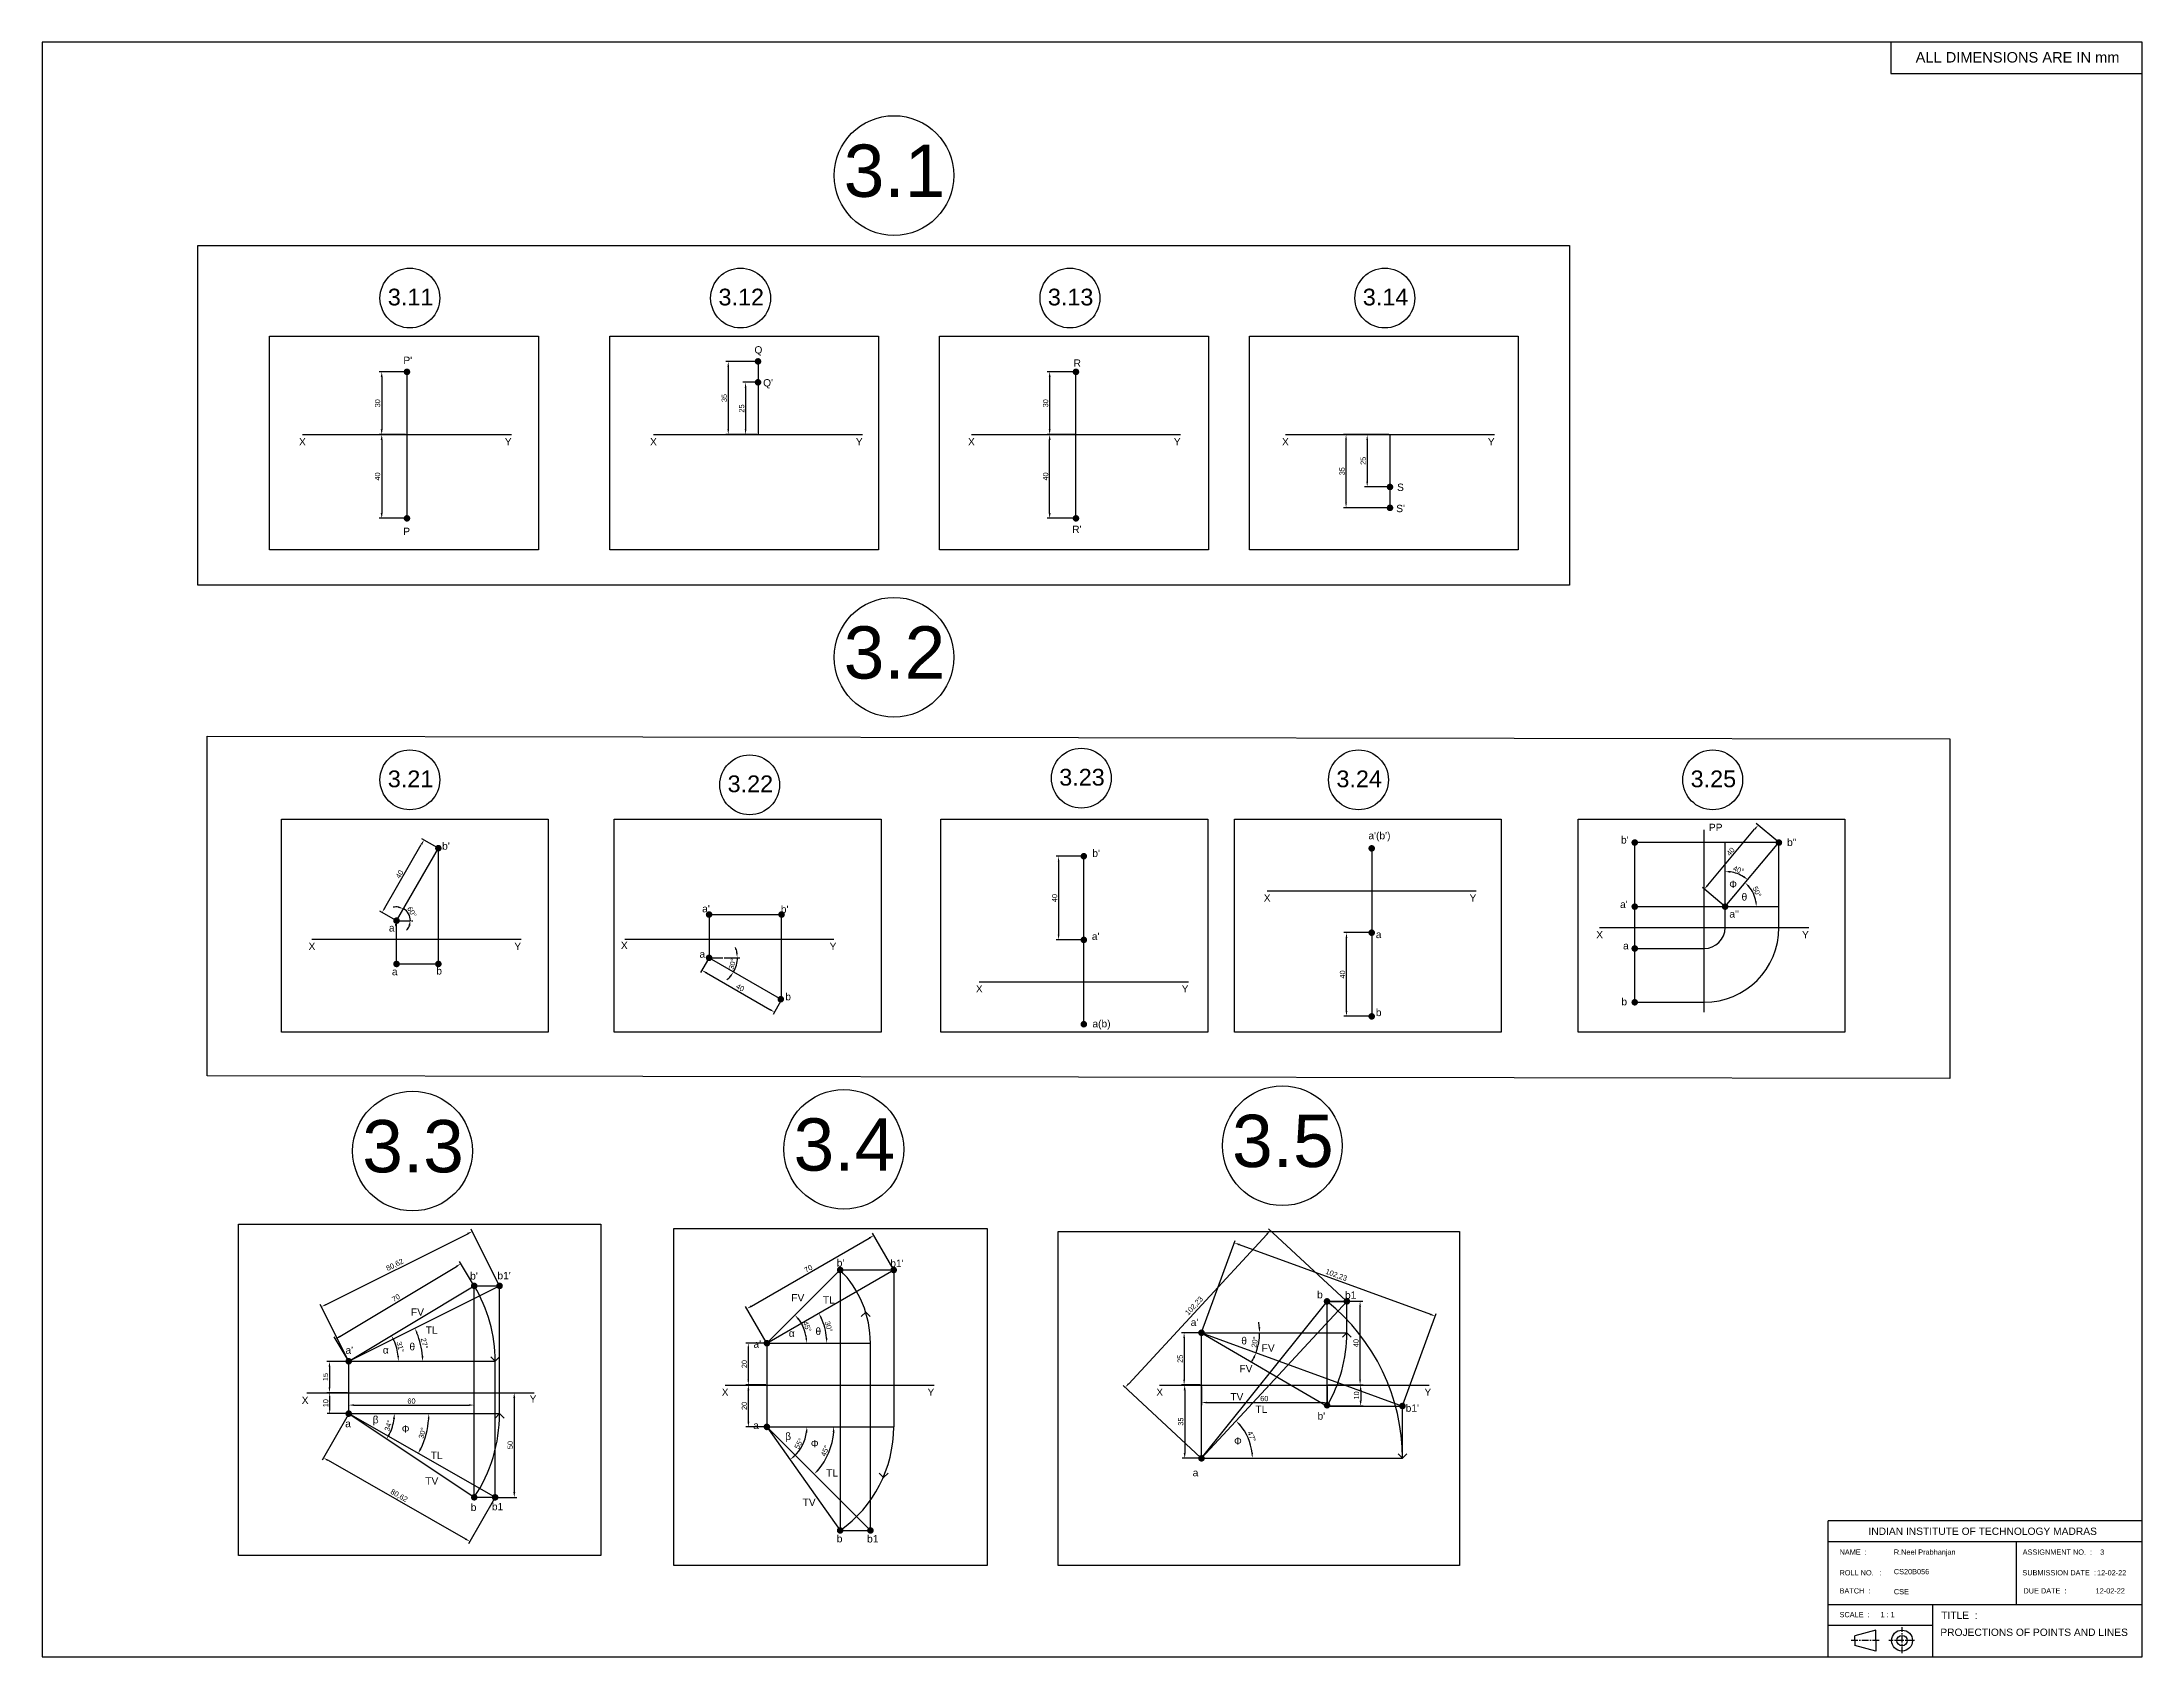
# Model space of a CAD drawing. Header units: millimetres. Extents: x 0 to 1004, y 0 to 772.
import ezdxf

# ---------------------------------------------------------------- set-up
doc = ezdxf.new("R2010")
doc.units = ezdxf.units.MM
doc.header["$PDMODE"] = 33
doc.header["$PDSIZE"] = 4
doc.linetypes.add('CENTER', pattern=[50.8, 31.75, -6.35, 6.35, -6.35])
doc.styles.get("Standard").update_dxf_attribs({"font": 'arial.ttf'})
doc.dimstyles.new('ISO-25', dxfattribs={"dimtxt": 2.5, "dimasz": 2.5, "dimexe": 1.25, "dimexo": 0.625, "dimtad": 1, "dimtxsty": 'Standard', "dimcen": 2.5, "dimclrd": 3, "dimclre": 3, "dimclrt": 3, "dimadec": 0, "dimazin": 0, "dimtfac": 1, "dimtmove": 0, "dimatfit": 3, "dimfxl": 1, "dimarcsym": 0})

msp = doc.modelspace()

# ---------------------------------------------------------------- texts
for s, height, p in [('ALL DIMENSIONS ARE IN mm', 5, (895.556, 762.038)), ('3.1', 25, (383.203, 697.841)), ('3.11', 8, (165.293, 645.953)), ('3.12', 8, (323.345, 645.953)), ('3.13', 8, (480.778, 645.953)), ('3.14', 8, (631.309, 645.953)), ('Q', 3.5, (340.518, 622.96)), ("P'", 3.5, (172.725, 617.96)), ('R', 3.5, (493.069, 616.654)), ("Q'", 3.5, (344.674, 607.222)), ('X', 3.5, (122.838, 579.064)), ('Y', 3.5, (221.201, 579.064)), ('X', 3.5, (290.63, 579.064)), ('Y', 3.5, (388.993, 579.064)), ('X', 3.5, (442.597, 579.064)), ('Y', 3.5, (540.961, 579.064)), ('X', 3.5, (592.695, 579.064)), ('Y', 3.5, (691.058, 579.064)), ('S', 3.5, (647.687, 557.313)), ("S'", 3.5, (647.286, 547.151)), ('P', 3.5, (172.659, 536.217)), ("R'", 3.5, (492.409, 537.165)), ('3.2', 25, (383.203, 467.599)), ('3.21', 8, (165.293, 415.685)), ('3.23', 8, (486.209, 416.473)), ('3.24', 8, (618.692, 415.685)), ('3.25', 8, (787.99, 415.685)), ('3.22', 8, (327.702, 413.322)), ("a'(b')", 3.5, (633.973, 390.831)), ("b'", 3.5, (754.703, 388.781)), ('PP', 3.5, (796.721, 394.737)), ("b'", 3.5, (191.25, 385.826)), ("b'", 3.5, (502.014, 382.399)), ("b''", 3.5, (834.094, 387.601)), ('X', 3.5, (583.958, 361.026)), ('Y', 3.5, (682.321, 361.026)), ("a'", 3.5, (754.26, 357.967)), ('Ф', 3.5, (806.437, 367.537)), ('θ', 3.5, (812.319, 361.518)), ("a'", 3.5, (315.53, 355.906)), ("b'", 3.5, (353.13, 355.619)), ("a''", 3.5, (806.499, 353.397)), ('X', 3.5, (127.383, 337.893)), ("a'", 3.5, (165.805, 346.743)), ('Y', 3.5, (225.746, 337.893)), ('X', 3.5, (276.681, 338.339)), ('Y', 3.5, (376.446, 337.893)), ("a'", 3.5, (501.778, 342.694)), ('a', 3.5, (637.516, 343.574)), ('X', 3.5, (742.875, 343.474)), ('Y', 3.5, (841.239, 343.474)), ('a', 3.5, (314.259, 334.185)), ('a', 3.5, (755.705, 338.171)), ('a', 3.5, (167.26, 325.831)), ('b', 3.5, (188.458, 326.178)), ('b', 3.5, (355.263, 313.846)), ('X', 3.5, (446.36, 317.584)), ('Y', 3.5, (544.723, 317.584)), ('b', 3.5, (754.88, 311.436)), ('a(b)', 3.5, (502.067, 300.917)), ('b', 3.5, (637.533, 306.299)), ('3.3', 25, (153.068, 231.613)), ('3.4', 25, (359.227, 232.437)), ('3.5', 25, (568.82, 234.161)), ("b'", 3.5, (204.636, 180.402)), ("b1'", 3.5, (217.673, 180.545)), ("b'", 3.5, (379.858, 186.617)), ("b1'", 3.5, (405.456, 186.397)), ('FV', 3.5, (358.11, 169.938)), ('TL', 3.5, (373.234, 168.937)), ('b', 3.5, (609.453, 171.462)), ('b1', 3.5, (622.791, 171.217)), ('FV', 3.5, (176.345, 163.119)), ("a'", 3.5, (549.032, 158.212)), ('TL', 3.5, (183.415, 154.468)), ("a'", 3.5, (340.05, 147.772)), ('α', 3.5, (356.941, 152.951)), ('θ', 3.5, (369.661, 153.891)), ('θ', 3.5, (573.22, 149.379)), ("a'", 3.5, (145.035, 144.892)), ('α', 3.5, (162.881, 144.995)), ('θ', 3.5, (175.6, 146.566)), ('FV', 3.5, (582.959, 145.942)), ('FV', 3.5, (572.339, 136.123)), ('X', 3.5, (124.121, 120.931)), ('Y', 3.5, (233.065, 121.6)), ('X', 3.5, (324.877, 124.82)), ('Y', 3.5, (423.24, 124.82)), ('X', 3.5, (532.608, 124.82)), ('TV', 3.5, (567.962, 122.63)), ("b1'", 3.5, (651.788, 117.206)), ('Y', 3.5, (660.767, 124.82)), ('a', 3.5, (144.909, 109.824)), ('β', 3.5, (158.069, 111.728)), ('Ф', 3.5, (171.931, 107.266)), ('a', 3.5, (339.919, 108.939)), ('TL', 3.5, (579.983, 116.665)), ("b'", 3.5, (609.662, 113.43)), ('β', 3.5, (355.231, 103.774)), ('Ф', 3.5, (367.48, 100.232)), ('Ф', 3.5, (569.759, 101.437)), ('TL', 3.5, (185.776, 94.636)), ('TV', 3.5, (183.176, 82.398)), ('TL', 3.5, (374.805, 86.238)), ('a', 3.5, (549.982, 86.363)), ('b', 3.5, (204.934, 69.791)), ('b1', 3.5, (215.026, 70.135)), ('TV', 3.5, (363.546, 72.218)), ('INDIAN INSTITUTE OF TECHNOLOGY MADRAS', 3.5, (872.985, 58.347)), ('b', 3.5, (379.871, 54.825)), ('b1', 3.5, (394.353, 54.732)), ('NAME  :', 2.5, (859.188, 48.883)), ('R.Neel Prabhanjan', 2.5, (885.135, 48.883)), ('ASSIGNMENT NO.  :', 2.5, (946.707, 48.883)), ('3', 2.5, (983.724, 48.879)), ('ROLL NO.   :', 2.5, (859.188, 39.007)), ('CS20B056', 2.5, (885.135, 39.556)), ('SUBMISSION DATE  :', 2.5, (946.576, 39.007)), ('12-02-22', 2.5, (982.232, 39.007)), ('BATCH  :', 2.5, (859.188, 30.366)), ('CSE', 2.5, (885.135, 29.97)), ('DUE DATE  :', 2.5, (947.095, 30.366)), ('12-02-22', 2.5, (981.583, 30.366)), ('SCALE  :', 2.5, (859.188, 19.001)), ('1 : 1', 2.5, (878.736, 19.001)), ('TITLE  :', 3.5, (907.766, 18.188)), ('PROJECTIONS OF POINTS AND LINES', 3.5, (907.349, 10.072))]:
    msp.add_text(s, height=height).set_placement(p)

# ---------------------------------------------------------------- blocks, each defined once
blk = doc.blocks.new('*D1')
at = {"color": 3, "lineweight": -2, "transparency": 16777216}
for p, q in [((173.8, 584.2), (161.1, 584.2)), ((162.4, 581.7), (162.4, 546.7)), ((173.8, 544.2), (161.1, 544.2))]:
    blk.add_line(p, q, dxfattribs=at)
at = {"color": 3, "transparency": 16777216}
for points in [[(161.9, 581.7), (162.8, 581.7), (162.4, 584.2)], [(161.9, 546.7), (162.8, 546.7), (162.4, 544.2)]]:
    blk.add_solid(points, dxfattribs=at)
at = {"layer": 'Defpoints', "color": 0, "transparency": 16777216}
for p in [(174.4, 584.2), (162.4, 544.2), (174.4, 544.2)]:
    blk.add_point(p, dxfattribs=at)
at = {"color": 3, "transparency": 16777216, "insert": (160.4, 564.2), "char_height": 2.5, "attachment_point": 5, "rotation": 90}
blk.add_mtext('40', dxfattribs=at)
blk = doc.blocks.new('*D2')
at = {"color": 3, "lineweight": -2, "transparency": 16777216}
for p, q in [((173.8, 614.2), (161.1, 614.2)), ((162.4, 611.7), (162.4, 586.7)), ((173.8, 584.2), (161.1, 584.2))]:
    blk.add_line(p, q, dxfattribs=at)
at = {"color": 3, "transparency": 16777216}
for points in [[(161.9, 611.7), (162.8, 611.7), (162.4, 614.2)], [(161.9, 586.7), (162.8, 586.7), (162.4, 584.2)]]:
    blk.add_solid(points, dxfattribs=at)
at = {"layer": 'Defpoints', "color": 0, "transparency": 16777216}
for p in [(174.4, 614.2), (162.4, 584.2), (174.4, 584.2)]:
    blk.add_point(p, dxfattribs=at)
at = {"color": 3, "transparency": 16777216, "insert": (160.4, 599.2), "char_height": 2.5, "attachment_point": 5, "rotation": 90}
blk.add_mtext('30', dxfattribs=at)
blk = doc.blocks.new('*D3')
at = {"color": 3, "lineweight": -2, "transparency": 16777216}
for p, q in [((341.6, 609.2), (335, 609.2)), ((336.3, 606.7), (336.3, 586.7)), ((341.6, 584.2), (335, 584.2))]:
    blk.add_line(p, q, dxfattribs=at)
at = {"color": 3, "transparency": 16777216}
for points in [[(335.9, 606.7), (336.7, 606.7), (336.3, 609.2)], [(335.9, 586.7), (336.7, 586.7), (336.3, 584.2)]]:
    blk.add_solid(points, dxfattribs=at)
at = {"layer": 'Defpoints', "color": 0, "transparency": 16777216}
for p in [(342.2, 609.2), (336.3, 584.2), (342.2, 584.2)]:
    blk.add_point(p, dxfattribs=at)
at = {"color": 3, "transparency": 16777216, "insert": (334.4, 596.7), "char_height": 2.5, "attachment_point": 5, "rotation": 90}
blk.add_mtext('25', dxfattribs=at)
blk = doc.blocks.new('*D4')
at = {"color": 3, "lineweight": -2, "transparency": 16777216}
for p, q in [((341.6, 619.2), (326.8, 619.2)), ((328, 616.7), (328, 586.7)), ((341.6, 584.2), (326.8, 584.2))]:
    blk.add_line(p, q, dxfattribs=at)
at = {"color": 3, "transparency": 16777216}
for points in [[(327.6, 616.7), (328.4, 616.7), (328, 619.2)], [(327.6, 586.7), (328.4, 586.7), (328, 584.2)]]:
    blk.add_solid(points, dxfattribs=at)
at = {"layer": 'Defpoints', "color": 0, "transparency": 16777216}
for p in [(342.2, 619.2), (328, 584.2), (342.2, 584.2)]:
    blk.add_point(p, dxfattribs=at)
at = {"color": 3, "transparency": 16777216, "insert": (326.1, 601.7), "char_height": 2.5, "attachment_point": 5, "rotation": 90}
blk.add_mtext('35', dxfattribs=at)
blk = doc.blocks.new('*D5')
at = {"color": 3, "lineweight": -2, "transparency": 16777216}
for p, q in [((493.6, 614.2), (480.4, 614.2)), ((481.6, 611.7), (481.6, 586.7)), ((493.6, 584.2), (480.4, 584.2))]:
    blk.add_line(p, q, dxfattribs=at)
at = {"color": 3, "transparency": 16777216}
for points in [[(481.2, 611.7), (482.1, 611.7), (481.6, 614.2)], [(481.2, 586.7), (482.1, 586.7), (481.6, 584.2)]]:
    blk.add_solid(points, dxfattribs=at)
at = {"layer": 'Defpoints', "color": 0, "transparency": 16777216}
for p in [(494.2, 614.2), (481.6, 584.2), (494.2, 584.2)]:
    blk.add_point(p, dxfattribs=at)
at = {"color": 3, "transparency": 16777216, "insert": (479.7, 599.2), "char_height": 2.5, "attachment_point": 5, "rotation": 90}
blk.add_mtext('30', dxfattribs=at)
blk = doc.blocks.new('*D6')
at = {"color": 3, "lineweight": -2, "transparency": 16777216}
for p, q in [((493.6, 584.2), (480.4, 584.2)), ((481.6, 546.7), (481.6, 581.7)), ((493.6, 544.2), (480.4, 544.2))]:
    blk.add_line(p, q, dxfattribs=at)
at = {"color": 3, "transparency": 16777216}
for points in [[(481.2, 581.7), (482.1, 581.7), (481.6, 584.2)], [(481.2, 546.7), (482.1, 546.7), (481.6, 544.2)]]:
    blk.add_solid(points, dxfattribs=at)
at = {"layer": 'Defpoints', "color": 0, "transparency": 16777216}
for p in [(481.6, 584.2), (494.2, 584.2), (494.2, 544.2)]:
    blk.add_point(p, dxfattribs=at)
at = {"color": 3, "transparency": 16777216, "insert": (479.7, 564.2), "char_height": 2.5, "attachment_point": 5, "rotation": 90}
blk.add_mtext('40', dxfattribs=at)
blk = doc.blocks.new('*D7')
at = {"color": 3, "lineweight": -2, "transparency": 16777216}
for p, q in [((643.7, 584.2), (632.1, 584.2)), ((633.4, 581.7), (633.4, 561.7)), ((643.7, 559.2), (632.1, 559.2))]:
    blk.add_line(p, q, dxfattribs=at)
at = {"color": 3, "transparency": 16777216}
for points in [[(633, 581.7), (633.8, 581.7), (633.4, 584.2)], [(633, 561.7), (633.8, 561.7), (633.4, 559.2)]]:
    blk.add_solid(points, dxfattribs=at)
at = {"layer": 'Defpoints', "color": 0, "transparency": 16777216}
for p in [(644.3, 584.2), (633.4, 559.2), (644.3, 559.2)]:
    blk.add_point(p, dxfattribs=at)
at = {"color": 3, "transparency": 16777216, "insert": (631.5, 571.7), "char_height": 2.5, "attachment_point": 5, "rotation": 90}
blk.add_mtext('25', dxfattribs=at)
blk = doc.blocks.new('*D8')
at = {"color": 3, "lineweight": -2, "transparency": 16777216}
for p, q in [((643.7, 584.2), (622.1, 584.2)), ((623.3, 551.7), (623.3, 581.7)), ((643.7, 549.2), (622.1, 549.2))]:
    blk.add_line(p, q, dxfattribs=at)
at = {"color": 3, "transparency": 16777216}
for points in [[(622.9, 581.7), (623.7, 581.7), (623.3, 584.2)], [(622.9, 551.7), (623.7, 551.7), (623.3, 549.2)]]:
    blk.add_solid(points, dxfattribs=at)
at = {"layer": 'Defpoints', "color": 0, "transparency": 16777216}
for p in [(623.3, 584.2), (644.3, 584.2), (644.3, 549.2)]:
    blk.add_point(p, dxfattribs=at)
at = {"color": 3, "transparency": 16777216, "insert": (621.4, 566.7), "char_height": 2.5, "attachment_point": 5, "rotation": 90}
blk.add_mtext('35', dxfattribs=at)
blk = doc.blocks.new('*D9')
at = {"color": 3, "lineweight": -2, "transparency": 16777216}
for p, q in [((163.8, 358), (181.3, 388.3)), ((188.9, 386.9), (181.5, 391.1)), ((168.9, 352.2), (161.5, 356.5))]:
    blk.add_line(p, q, dxfattribs=at)
at = {"color": 3, "transparency": 16777216}
for points in [[(181, 388.6), (181.7, 388.1), (182.6, 390.5)], [(163.5, 358.2), (164.2, 357.8), (162.6, 355.9)]]:
    blk.add_solid(points, dxfattribs=at)
at = {"layer": 'Defpoints', "color": 0, "transparency": 16777216}
for p in [(182.6, 390.5), (189.5, 386.5), (169.5, 351.9)]:
    blk.add_point(p, dxfattribs=at)
at = {"color": 3, "transparency": 16777216, "insert": (170.9, 374.1), "char_height": 2.5, "attachment_point": 5, "rotation": 60}
blk.add_mtext('40', dxfattribs=at)
blk = doc.blocks.new('*D10')
at = {"color": 3, "lineweight": -2, "transparency": 16777216}
blk.add_line((176.6, 351.9), (177.3, 351.9), dxfattribs=at)
for start, end in [(81.9185, 103.8369), (0, 60), (316.1631, 338.0815)]:
    blk.add_arc((169.5, 351.9), 6.58, start, end, dxfattribs=at)
at = {"color": 3, "transparency": 16777216}
for points in [[(170.5, 358.8), (170.2, 358), (172.7, 357.6)], [(175.1, 349.5), (176, 349.4), (176, 351.9)]]:
    blk.add_solid(points, dxfattribs=at)
at = {"layer": 'Defpoints', "color": 0, "transparency": 16777216}
for p in [(189.5, 386.5), (169.5, 351.9), (169.5, 351.9), (175.6, 354.2), (176, 351.9)]:
    blk.add_point(p, dxfattribs=at)
at = {"color": 3, "transparency": 16777216, "insert": (176.8, 356.1), "char_height": 2.5, "attachment_point": 5, "rotation": 300}
blk.add_mtext('60°', dxfattribs=at)
blk = doc.blocks.new('*D11')
at = {"color": 3, "lineweight": -2, "transparency": 16777216}
blk.add_line((326, 334.2), (333.6, 334.2), dxfattribs=at)
for start, end in [(330, 0), (10.6372, 21.2743), (308.7257, 319.3628)]:
    blk.add_arc((318.9, 334.2), 13.5, start, end, dxfattribs=at)
at = {"color": 3, "transparency": 16777216}
for points in [[(332.5, 336.7), (331.7, 336.6), (332.3, 334.2)], [(328.7, 325.6), (329.4, 325.1), (330.5, 327.4)]]:
    blk.add_solid(points, dxfattribs=at)
at = {"layer": 'Defpoints', "color": 0, "transparency": 16777216}
for p in [(318.9, 334.2), (318.9, 334.2), (325.4, 334.2), (331.5, 329.5), (353.5, 314.2)]:
    blk.add_point(p, dxfattribs=at)
at = {"color": 3, "transparency": 16777216, "insert": (330, 331.2), "char_height": 2.5, "attachment_point": 5, "rotation": 75}
blk.add_mtext('30°', dxfattribs=at)
blk = doc.blocks.new('*D12')
at = {"color": 3, "lineweight": -2, "transparency": 16777216}
for p, q in [((318.5, 333.6), (314.8, 327.1)), ((317.6, 327), (347.9, 309.5)), ((353.2, 313.6), (349.4, 307.1))]:
    blk.add_line(p, q, dxfattribs=at)
at = {"color": 3, "transparency": 16777216}
for points in [[(317.8, 327.3), (317.4, 326.6), (315.4, 328.2)], [(348.1, 309.8), (347.7, 309.1), (350.1, 308.2)]]:
    blk.add_solid(points, dxfattribs=at)
at = {"layer": 'Defpoints', "color": 0, "transparency": 16777216}
for p in [(318.9, 334.2), (353.5, 314.2), (350.1, 308.2)]:
    blk.add_point(p, dxfattribs=at)
at = {"color": 3, "transparency": 16777216, "insert": (333.7, 319.9), "char_height": 2.5, "attachment_point": 5, "rotation": 330}
blk.add_mtext('40', dxfattribs=at)
blk = doc.blocks.new('*D13')
at = {"color": 3, "lineweight": -2, "transparency": 16777216}
for p, q in [((497.3, 382.7), (484.7, 382.7)), ((485.9, 380.2), (485.9, 345.2)), ((497.3, 342.7), (484.7, 342.7))]:
    blk.add_line(p, q, dxfattribs=at)
at = {"color": 3, "transparency": 16777216}
for points in [[(485.5, 380.2), (486.3, 380.2), (485.9, 382.7)], [(485.5, 345.2), (486.3, 345.2), (485.9, 342.7)]]:
    blk.add_solid(points, dxfattribs=at)
at = {"layer": 'Defpoints', "color": 0, "transparency": 16777216}
for p in [(498, 382.7), (485.9, 342.7), (498, 342.7)]:
    blk.add_point(p, dxfattribs=at)
at = {"color": 3, "transparency": 16777216, "insert": (484, 362.7), "char_height": 2.5, "attachment_point": 5, "rotation": 90}
blk.add_mtext('40', dxfattribs=at)
blk = doc.blocks.new('*D14')
at = {"color": 3, "lineweight": -2, "transparency": 16777216}
for p, q in [((634.9, 346.2), (622.3, 346.2)), ((623.5, 308.7), (623.5, 343.7)), ((634.9, 306.2), (622.3, 306.2))]:
    blk.add_line(p, q, dxfattribs=at)
at = {"color": 3, "transparency": 16777216}
for points in [[(623.1, 343.7), (623.9, 343.7), (623.5, 346.2)], [(623.1, 308.7), (623.9, 308.7), (623.5, 306.2)]]:
    blk.add_solid(points, dxfattribs=at)
at = {"layer": 'Defpoints', "color": 0, "transparency": 16777216}
for p in [(623.5, 346.2), (635.6, 346.2), (635.6, 306.2)]:
    blk.add_point(p, dxfattribs=at)
at = {"color": 3, "transparency": 16777216, "insert": (621.6, 326.2), "char_height": 2.5, "attachment_point": 5, "rotation": 90}
blk.add_mtext('40', dxfattribs=at)
blk = doc.blocks.new('*D15')
at = {"color": 3, "lineweight": -2, "transparency": 16777216}
blk.add_arc((346.5, 150), 28.6, 5.0045, 24.9955, dxfattribs=at)
at = {"color": 3, "transparency": 16777216}
for points in [[(372.1, 161.9), (372.8, 162.2), (371.3, 164.3)], [(375.4, 152.5), (374.6, 152.4), (375.1, 150)]]:
    blk.add_solid(points, dxfattribs=at)
at = {"layer": 'Defpoints', "color": 0, "transparency": 16777216}
for p in [(407.1, 185), (374.7, 154.9), (345.7, 150), (346.5, 150), (396, 150)]:
    blk.add_point(p, dxfattribs=at)
at = {"color": 3, "transparency": 16777216, "insert": (376, 157.9), "char_height": 2.5, "attachment_point": 5, "rotation": 285}
blk.add_mtext('30°', dxfattribs=at)
blk = doc.blocks.new('*D16')
at = {"color": 3, "lineweight": -2, "transparency": 16777216}
blk.add_arc((346.5, 150), 19, 7.5624, 37.4376, dxfattribs=at)
at = {"color": 3, "transparency": 16777216}
for points in [[(361.2, 161.2), (361.8, 161.8), (359.9, 163.4)], [(365.7, 152.5), (364.9, 152.4), (365.4, 150)]]:
    blk.add_solid(points, dxfattribs=at)
at = {"layer": 'Defpoints', "color": 0, "transparency": 16777216}
for p in [(381.5, 185), (364.8, 154.9), (345.7, 150), (346.5, 150), (396, 150)]:
    blk.add_point(p, dxfattribs=at)
at = {"color": 3, "transparency": 16777216, "insert": (365.7, 157.9), "char_height": 2.5, "attachment_point": 5, "rotation": 292.5}
blk.add_mtext('45°', dxfattribs=at)
blk = doc.blocks.new('*D17')
at = {"color": 3, "lineweight": -2, "transparency": 16777216}
blk.add_arc((346.5, 110), 32, 319.4827, 355.5173, dxfattribs=at)
at = {"color": 3, "transparency": 16777216}
for points in [[(377.9, 107.5), (378.8, 107.4), (378.4, 110)], [(371.1, 88.9), (370.5, 89.5), (369.1, 87.4)]]:
    blk.add_solid(points, dxfattribs=at)
at = {"layer": 'Defpoints', "color": 0, "transparency": 16777216}
for p in [(345.7, 110), (346.5, 110), (407.1, 110), (374.2, 94), (396, 60.5)]:
    blk.add_point(p, dxfattribs=at)
at = {"color": 3, "transparency": 16777216, "insert": (374.3, 98.5), "char_height": 2.5, "attachment_point": 5, "rotation": 67.5}
blk.add_mtext('45°', dxfattribs=at)
blk = doc.blocks.new('*D18')
at = {"color": 3, "lineweight": -2, "transparency": 16777216}
blk.add_arc((346.5, 110), 19.1, 312.7538, 352.5106, dxfattribs=at)
at = {"color": 3, "transparency": 16777216}
for points in [[(365, 107.5), (365.9, 107.4), (365.6, 110)], [(359.7, 95.6), (359.2, 96.2), (357.5, 94.3)]]:
    blk.add_solid(points, dxfattribs=at)
at = {"layer": 'Defpoints', "color": 0, "transparency": 16777216}
for p in [(345.7, 110), (346.5, 110), (407.1, 110), (361.9, 98.6), (381.5, 60.5)]:
    blk.add_point(p, dxfattribs=at)
at = {"color": 3, "transparency": 16777216, "insert": (361.8, 102), "char_height": 2.5, "attachment_point": 5, "rotation": 62.6322}
blk.add_mtext('55°', dxfattribs=at)
blk = doc.blocks.new('*D24')
at = {"color": 3, "lineweight": -2, "transparency": 16777216}
for p, q in [((345.9, 150), (336.4, 150)), ((337.6, 147.5), (337.6, 132.5)), ((345.9, 130), (336.4, 130))]:
    blk.add_line(p, q, dxfattribs=at)
at = {"color": 3, "transparency": 16777216}
for points in [[(337.2, 147.5), (338, 147.5), (337.6, 150)], [(337.2, 132.5), (338, 132.5), (337.6, 130)]]:
    blk.add_solid(points, dxfattribs=at)
at = {"layer": 'Defpoints', "color": 0, "transparency": 16777216}
for p in [(346.5, 150), (337.6, 130), (346.5, 130)]:
    blk.add_point(p, dxfattribs=at)
at = {"color": 3, "transparency": 16777216, "insert": (335.7, 140), "char_height": 2.5, "attachment_point": 5, "rotation": 90}
blk.add_mtext('20', dxfattribs=at)
blk = doc.blocks.new('*D25')
at = {"color": 3, "lineweight": -2, "transparency": 16777216}
for p, q in [((345.9, 130), (336.4, 130)), ((337.6, 127.5), (337.6, 112.5)), ((345.9, 110), (336.4, 110))]:
    blk.add_line(p, q, dxfattribs=at)
at = {"color": 3, "transparency": 16777216}
for points in [[(337.2, 127.5), (338.1, 127.5), (337.6, 130)], [(337.2, 112.5), (338.1, 112.5), (337.6, 110)]]:
    blk.add_solid(points, dxfattribs=at)
at = {"layer": 'Defpoints', "color": 0, "transparency": 16777216}
for p in [(346.5, 130), (337.6, 110), (346.5, 110)]:
    blk.add_point(p, dxfattribs=at)
at = {"color": 3, "transparency": 16777216, "insert": (335.7, 120), "char_height": 2.5, "attachment_point": 5, "rotation": 90}
blk.add_mtext('20', dxfattribs=at)
blk = doc.blocks.new('*D31')
at = {"color": 3, "lineweight": -2, "transparency": 16777216}
blk.add_arc((146.6, 141.3), 35.3, 4.0547, 22.5103, dxfattribs=at)
at = {"color": 3, "transparency": 16777216}
for points in [[(178.9, 154.7), (179.6, 155), (178.2, 157.1)], [(182.3, 143.8), (181.4, 143.8), (181.9, 141.3)]]:
    blk.add_solid(points, dxfattribs=at)
at = {"layer": 'Defpoints', "color": 0, "transparency": 16777216}
for p in [(218.7, 177.4), (146.6, 141.3), (146.6, 141.3), (181.5, 146.8), (216.6, 141.3)]:
    blk.add_point(p, dxfattribs=at)
at = {"color": 3, "transparency": 16777216, "insert": (182.8, 149.9), "char_height": 2.5, "attachment_point": 5, "rotation": 283.2825}
blk.add_mtext('27°', dxfattribs=at)
blk = doc.blocks.new('*D32')
at = {"color": 3, "lineweight": -2, "transparency": 16777216}
blk.add_arc((146.6, 141.3), 23.8, 6.0321, 24.9706, dxfattribs=at)
at = {"color": 3, "transparency": 16777216}
for points in [[(167.8, 151.2), (168.5, 151.5), (167, 153.6)], [(170.6, 143.8), (169.8, 143.8), (170.4, 141.3)]]:
    blk.add_solid(points, dxfattribs=at)
at = {"layer": 'Defpoints', "color": 0, "transparency": 16777216}
for p in [(206.6, 177.4), (146.6, 141.3), (146.6, 141.3), (170, 145.6), (216.6, 141.3)]:
    blk.add_point(p, dxfattribs=at)
at = {"color": 3, "transparency": 16777216, "insert": (171.3, 148.2), "char_height": 2.5, "attachment_point": 5, "rotation": 285.5014}
blk.add_mtext('31°', dxfattribs=at)
blk = doc.blocks.new('*D33')
at = {"color": 3, "lineweight": -2, "transparency": 16777216}
blk.add_arc((146.6, 116.3), 21.8, 332.8856, 353.4244, dxfattribs=at)
at = {"color": 3, "transparency": 16777216}
for points in [[(167.8, 113.8), (168.7, 113.8), (168.4, 116.3)], [(166.4, 106.2), (165.6, 106.6), (164.7, 104.2)]]:
    blk.add_solid(points, dxfattribs=at)
at = {"layer": 'Defpoints', "color": 0, "transparency": 16777216}
for p in [(146.6, 116.3), (146.6, 116.3), (218.7, 116.3), (166.7, 108), (206.6, 76.3)]:
    blk.add_point(p, dxfattribs=at)
at = {"color": 3, "transparency": 16777216, "insert": (165.6, 110.6), "char_height": 2.5, "attachment_point": 5, "rotation": 73.155}
blk.add_mtext('34°', dxfattribs=at)
blk = doc.blocks.new('*D34')
at = {"color": 3, "lineweight": -2, "transparency": 16777216}
blk.add_arc((146.6, 116.3), 38.3, 333.9972, 356.2579, dxfattribs=at)
at = {"color": 3, "transparency": 16777216}
for points in [[(184.4, 113.8), (185.2, 113.8), (184.9, 116.3)], [(181.4, 99.3), (180.6, 99.7), (179.8, 97.3)]]:
    blk.add_solid(points, dxfattribs=at)
at = {"layer": 'Defpoints', "color": 0, "transparency": 16777216}
for p in [(146.6, 116.3), (146.6, 116.3), (218.7, 116.3), (182.6, 103.3), (216.6, 76.3)]:
    blk.add_point(p, dxfattribs=at)
at = {"color": 3, "transparency": 16777216, "insert": (181.8, 107), "char_height": 2.5, "attachment_point": 5, "rotation": 75.1276}
blk.add_mtext('30°', dxfattribs=at)
blk = doc.blocks.new('*D35')
at = {"color": 3, "lineweight": -2, "transparency": 16777216}
for p, q in [((146, 141.3), (136.2, 141.3)), ((137.4, 138.8), (137.4, 128.8)), ((146, 126.3), (136.2, 126.3))]:
    blk.add_line(p, q, dxfattribs=at)
at = {"color": 3, "transparency": 16777216}
for points in [[(137, 138.8), (137.8, 138.8), (137.4, 141.3)], [(137, 128.8), (137.8, 128.8), (137.4, 126.3)]]:
    blk.add_solid(points, dxfattribs=at)
at = {"layer": 'Defpoints', "color": 0, "transparency": 16777216}
for p in [(146.6, 141.3), (137.4, 126.3), (146.6, 126.3)]:
    blk.add_point(p, dxfattribs=at)
at = {"color": 3, "transparency": 16777216, "insert": (135.5, 133.8), "char_height": 2.5, "attachment_point": 5, "rotation": 90}
blk.add_mtext('15', dxfattribs=at)
blk = doc.blocks.new('*D36')
at = {"color": 3, "lineweight": -2, "transparency": 16777216}
for p, q in [((146, 126.3), (136.3, 126.3)), ((137.5, 118.8), (137.5, 123.8)), ((146, 116.3), (136.3, 116.3))]:
    blk.add_line(p, q, dxfattribs=at)
at = {"color": 3, "transparency": 16777216}
for points in [[(137.1, 123.8), (137.9, 123.8), (137.5, 126.3)], [(137.1, 118.8), (137.9, 118.8), (137.5, 116.3)]]:
    blk.add_solid(points, dxfattribs=at)
at = {"layer": 'Defpoints', "color": 0, "transparency": 16777216}
for p in [(137.5, 126.3), (146.6, 126.3), (146.6, 116.3)]:
    blk.add_point(p, dxfattribs=at)
at = {"color": 3, "transparency": 16777216, "insert": (135.6, 121.3), "char_height": 2.5, "attachment_point": 5, "rotation": 90}
blk.add_mtext('10', dxfattribs=at)
blk = doc.blocks.new('*D37')
at = {"color": 3, "lineweight": -2, "transparency": 16777216}
for p, q in [((142.4, 153.2), (198.1, 186.7)), ((206.3, 177.9), (199.6, 189)), ((146.3, 141.9), (139.6, 153))]:
    blk.add_line(p, q, dxfattribs=at)
at = {"color": 3, "transparency": 16777216}
for points in [[(197.9, 187), (198.3, 186.3), (200.2, 188)], [(142.2, 153.6), (142.6, 152.8), (140.2, 151.9)]]:
    blk.add_solid(points, dxfattribs=at)
at = {"layer": 'Defpoints', "color": 0, "transparency": 16777216}
for p in [(200.2, 188), (206.6, 177.4), (146.6, 141.3)]:
    blk.add_point(p, dxfattribs=at)
at = {"color": 3, "transparency": 16777216, "insert": (169.2, 171.6), "char_height": 2.5, "attachment_point": 5, "rotation": 31.0027}
blk.add_mtext('70', dxfattribs=at)
blk = doc.blocks.new('*D38')
at = {"color": 3, "lineweight": -2, "transparency": 16777216}
for p, q in [((146.6, 116.9), (146.6, 121.6)), ((206.6, 116.9), (206.6, 121.6)), ((149.1, 120.4), (204.1, 120.4))]:
    blk.add_line(p, q, dxfattribs=at)
at = {"color": 3, "transparency": 16777216}
for points in [[(149.1, 120.8), (149.1, 120), (146.6, 120.4)], [(204.1, 120.8), (204.1, 120), (206.6, 120.4)]]:
    blk.add_solid(points, dxfattribs=at)
at = {"layer": 'Defpoints', "color": 0, "transparency": 16777216}
for p in [(146.6, 116.3), (206.6, 120.4), (206.6, 116.3)]:
    blk.add_point(p, dxfattribs=at)
at = {"color": 3, "transparency": 16777216, "insert": (176.6, 122.3), "char_height": 2.5, "attachment_point": 5}
blk.add_mtext('60', dxfattribs=at)
blk = doc.blocks.new('*D39')
at = {"color": 3, "lineweight": -2, "transparency": 16777216}
for p, q in [((217.2, 126.3), (227, 126.3)), ((225.7, 123.8), (225.7, 78.8)), ((217.2, 76.3), (227, 76.3))]:
    blk.add_line(p, q, dxfattribs=at)
at = {"color": 3, "transparency": 16777216}
for points in [[(225.3, 123.8), (226.2, 123.8), (225.7, 126.3)], [(225.3, 78.8), (226.2, 78.8), (225.7, 76.3)]]:
    blk.add_solid(points, dxfattribs=at)
at = {"layer": 'Defpoints', "color": 0, "transparency": 16777216}
for p in [(216.6, 126.3), (216.6, 76.3), (225.7, 76.3)]:
    blk.add_point(p, dxfattribs=at)
at = {"color": 3, "transparency": 16777216, "insert": (223.8, 101.3), "char_height": 2.5, "attachment_point": 5, "rotation": 90}
blk.add_mtext('50', dxfattribs=at)
blk = doc.blocks.new('*D40')
at = {"color": 3, "lineweight": -2, "transparency": 16777216}
blk.add_arc((804.5, 358.6), 14.9, 9.6126, 40.3874, dxfattribs=at)
at = {"color": 3, "transparency": 16777216}
for points in [[(815.5, 368), (816.1, 368.6), (814.1, 370)], [(819.6, 361.1), (818.8, 361.1), (819.4, 358.6)]]:
    blk.add_solid(points, dxfattribs=at)
at = {"layer": 'Defpoints', "color": 0, "transparency": 16777216}
for p in [(830.2, 389.3), (818.8, 362.9), (761.3, 358.6), (804.5, 358.6), (830.2, 358.6)]:
    blk.add_point(p, dxfattribs=at)
at = {"color": 3, "transparency": 16777216, "insert": (819.7, 365.7), "char_height": 2.5, "attachment_point": 5, "rotation": 295}
blk.add_mtext('50°', dxfattribs=at)
blk = doc.blocks.new('*D41')
at = {"color": 3, "lineweight": -2, "transparency": 16777216}
blk.add_arc((804.5, 358.6), 16.8, 58.5164, 81.4836, dxfattribs=at)
at = {"color": 3, "transparency": 16777216}
for points in [[(806.9, 374.8), (807, 375.7), (804.5, 375.4)], [(813.5, 373.3), (813, 372.6), (815.3, 371.5)]]:
    blk.add_solid(points, dxfattribs=at)
at = {"layer": 'Defpoints', "color": 0, "transparency": 16777216}
for p in [(804.5, 389.3), (830.2, 389.3), (812, 373.7), (804.5, 358.6), (804.5, 348.6)]:
    blk.add_point(p, dxfattribs=at)
at = {"color": 3, "transparency": 16777216, "insert": (810.9, 376.2), "char_height": 2.5, "attachment_point": 5, "rotation": 340}
blk.add_mtext('40°', dxfattribs=at)
blk = doc.blocks.new('*D42')
at = {"color": 3, "lineweight": -2, "transparency": 16777216}
for p, q in [((796.2, 368.9), (818.6, 395.7)), ((829.7, 389.7), (819.3, 398.4)), ((804, 359), (793.6, 367.7))]:
    blk.add_line(p, q, dxfattribs=at)
at = {"color": 3, "transparency": 16777216}
for points in [[(818.3, 395.9), (819, 395.4), (820.3, 397.6)], [(795.8, 369.1), (796.5, 368.6), (794.5, 366.9)]]:
    blk.add_solid(points, dxfattribs=at)
at = {"layer": 'Defpoints', "color": 0, "transparency": 16777216}
for p in [(820.3, 397.6), (830.2, 389.3), (804.5, 358.6)]:
    blk.add_point(p, dxfattribs=at)
at = {"color": 3, "transparency": 16777216, "insert": (807.1, 384.9), "char_height": 2.5, "attachment_point": 5, "rotation": 50}
blk.add_mtext('40', dxfattribs=at)
blk = doc.blocks.new('*D43')
at = {"color": 3, "lineweight": -2, "transparency": 16777216}
for p, q in [((135.8, 168.5), (203.5, 202.3)), ((218.4, 177.9), (205.1, 204.5)), ((146.3, 141.9), (133, 168.5))]:
    blk.add_line(p, q, dxfattribs=at)
at = {"color": 3, "transparency": 16777216}
for points in [[(203.3, 202.7), (203.6, 201.9), (205.7, 203.4)], [(135.6, 168.8), (136, 168.1), (133.6, 167.4)]]:
    blk.add_solid(points, dxfattribs=at)
at = {"layer": 'Defpoints', "color": 0, "transparency": 16777216}
for p in [(205.7, 203.4), (218.7, 177.4), (146.6, 141.3)]:
    blk.add_point(p, dxfattribs=at)
at = {"color": 3, "transparency": 16777216, "insert": (168.7, 187.3), "char_height": 2.5, "attachment_point": 5, "rotation": 26.5651}
blk.add_mtext('80,62', dxfattribs=at)
blk = doc.blocks.new('*D44')
at = {"color": 3, "lineweight": -2, "transparency": 16777216}
for p, q in [((146.3, 115.8), (133.9, 94.1)), ((136.7, 94), (202.4, 56.4)), ((216.3, 75.8), (203.9, 54.1))]:
    blk.add_line(p, q, dxfattribs=at)
at = {"color": 3, "transparency": 16777216}
for points in [[(136.9, 94.3), (136.5, 93.6), (134.5, 95.2)], [(202.6, 56.8), (202.1, 56.1), (204.5, 55.2)]]:
    blk.add_solid(points, dxfattribs=at)
at = {"layer": 'Defpoints', "color": 0, "transparency": 16777216}
for p in [(146.6, 116.3), (216.6, 76.3), (204.5, 55.2)]:
    blk.add_point(p, dxfattribs=at)
at = {"color": 3, "transparency": 16777216, "insert": (170.6, 77), "char_height": 2.5, "attachment_point": 5, "rotation": 330.2551}
blk.add_mtext('80,62', dxfattribs=at)
blk = doc.blocks.new('*D45')
at = {"color": 3, "lineweight": -2, "transparency": 16777216}
for p, q in [((406.8, 185.5), (396.9, 202.5)), ((339.1, 167.7), (395.4, 200.2)), ((346.2, 150.5), (336.3, 167.5))]:
    blk.add_line(p, q, dxfattribs=at)
at = {"color": 3, "transparency": 16777216}
for points in [[(395.2, 200.6), (395.6, 199.8), (397.6, 201.5)], [(338.9, 168.1), (339.3, 167.3), (337, 166.5)]]:
    blk.add_solid(points, dxfattribs=at)
at = {"layer": 'Defpoints', "color": 0, "transparency": 16777216}
for p in [(397.6, 201.5), (407.1, 185), (346.5, 150)]:
    blk.add_point(p, dxfattribs=at)
at = {"color": 3, "transparency": 16777216, "insert": (366.3, 185.6), "char_height": 2.5, "attachment_point": 5, "rotation": 30}
blk.add_mtext('70', dxfattribs=at)
blk = doc.blocks.new('*D47')
at = {"color": 3, "lineweight": -2, "transparency": 16777216}
for p, q in [((519.4, 130.6), (585.4, 202)), ((623.2, 170.4), (586.2, 204.7)), ((553.8, 95.4), (516.8, 129.7))]:
    blk.add_line(p, q, dxfattribs=at)
at = {"color": 3, "transparency": 16777216}
for points in [[(585.1, 202.3), (585.7, 201.7), (587.1, 203.8)], [(519.1, 130.9), (519.7, 130.4), (517.7, 128.8)]]:
    blk.add_solid(points, dxfattribs=at)
at = {"layer": 'Defpoints', "color": 0, "transparency": 16777216}
for p in [(587.1, 203.8), (623.7, 170), (554.2, 95)]:
    blk.add_point(p, dxfattribs=at)
at = {"color": 3, "transparency": 16777216, "insert": (550.8, 167.7), "char_height": 2.5, "attachment_point": 5, "rotation": 47.1953}
blk.add_mtext('102,23', dxfattribs=at)
blk = doc.blocks.new('*D48')
at = {"color": 3, "lineweight": -2, "transparency": 16777216}
for p, q in [((554.4, 155.5), (570.3, 199.1)), ((572.2, 197.1), (663.6, 163.8)), ((650.5, 120.5), (666.3, 164.1))]:
    blk.add_line(p, q, dxfattribs=at)
at = {"color": 3, "transparency": 16777216}
for points in [[(572.4, 197.5), (572.1, 196.7), (569.9, 197.9)], [(663.7, 164.2), (663.4, 163.4), (665.9, 162.9)]]:
    blk.add_solid(points, dxfattribs=at)
at = {"layer": 'Defpoints', "color": 0, "transparency": 16777216}
for p in [(665.9, 162.9), (554.2, 155), (650.3, 120)]:
    blk.add_point(p, dxfattribs=at)
at = {"color": 3, "transparency": 16777216, "insert": (618.6, 182.4), "char_height": 2.5, "attachment_point": 5, "rotation": 339.978}
blk.add_mtext('102,23', dxfattribs=at)
blk = doc.blocks.new('*D49')
at = {"color": 3, "lineweight": -2, "transparency": 16777216}
for p, q in [((554.2, 129.3), (554.2, 120.3)), ((556.7, 121.6), (611.7, 121.6)), ((614.2, 129.3), (614.2, 120.3))]:
    blk.add_line(p, q, dxfattribs=at)
at = {"color": 3, "transparency": 16777216}
for points in [[(556.7, 122), (556.7, 121.2), (554.2, 121.6)], [(611.7, 122), (611.7, 121.2), (614.2, 121.6)]]:
    blk.add_solid(points, dxfattribs=at)
at = {"layer": 'Defpoints', "color": 0, "transparency": 16777216}
for p in [(554.2, 130), (614.2, 130), (614.2, 121.6)]:
    blk.add_point(p, dxfattribs=at)
at = {"color": 3, "transparency": 16777216, "insert": (584.2, 123.5), "char_height": 2.5, "attachment_point": 5}
blk.add_mtext('60', dxfattribs=at)
blk = doc.blocks.new('*D50')
at = {"color": 3, "lineweight": -2, "transparency": 16777216}
for p, q in [((614.8, 130), (631.5, 130)), ((630.3, 127.5), (630.3, 122.5)), ((614.8, 120), (631.5, 120))]:
    blk.add_line(p, q, dxfattribs=at)
at = {"color": 3, "transparency": 16777216}
for points in [[(629.8, 127.5), (630.7, 127.5), (630.3, 130)], [(629.8, 122.5), (630.7, 122.5), (630.3, 120)]]:
    blk.add_solid(points, dxfattribs=at)
at = {"layer": 'Defpoints', "color": 0, "transparency": 16777216}
for p in [(614.2, 130), (614.2, 120), (630.3, 120)]:
    blk.add_point(p, dxfattribs=at)
at = {"color": 3, "transparency": 16777216, "insert": (628.3, 125), "char_height": 2.5, "attachment_point": 5, "rotation": 90}
blk.add_mtext('10', dxfattribs=at)
blk = doc.blocks.new('*D51')
at = {"color": 3, "lineweight": -2, "transparency": 16777216}
for p, q in [((614.8, 170), (631.3, 170)), ((630, 132.5), (630, 167.5)), ((614.8, 130), (631.3, 130))]:
    blk.add_line(p, q, dxfattribs=at)
at = {"color": 3, "transparency": 16777216}
for points in [[(629.6, 167.5), (630.4, 167.5), (630, 170)], [(629.6, 132.5), (630.4, 132.5), (630, 130)]]:
    blk.add_solid(points, dxfattribs=at)
at = {"layer": 'Defpoints', "color": 0, "transparency": 16777216}
for p in [(614.2, 170), (630, 170), (614.2, 130)]:
    blk.add_point(p, dxfattribs=at)
at = {"color": 3, "transparency": 16777216, "insert": (628.1, 150), "char_height": 2.5, "attachment_point": 5, "rotation": 90}
blk.add_mtext('40', dxfattribs=at)
blk = doc.blocks.new('*D52')
at = {"color": 3, "lineweight": -2, "transparency": 16777216}
for p, q in [((553.6, 155), (544.7, 155)), ((545.9, 152.5), (545.9, 132.5)), ((553.6, 130), (544.7, 130))]:
    blk.add_line(p, q, dxfattribs=at)
at = {"color": 3, "transparency": 16777216}
for points in [[(545.5, 152.5), (546.3, 152.5), (545.9, 155)], [(545.5, 132.5), (546.3, 132.5), (545.9, 130)]]:
    blk.add_solid(points, dxfattribs=at)
at = {"layer": 'Defpoints', "color": 0, "transparency": 16777216}
for p in [(554.2, 155), (545.9, 130), (554.2, 130)]:
    blk.add_point(p, dxfattribs=at)
at = {"color": 3, "transparency": 16777216, "insert": (544, 142.5), "char_height": 2.5, "attachment_point": 5, "rotation": 90}
blk.add_mtext('25', dxfattribs=at)
blk = doc.blocks.new('*D53')
at = {"color": 3, "lineweight": -2, "transparency": 16777216}
for p, q in [((553.6, 130), (544.9, 130)), ((546.2, 127.5), (546.2, 97.5)), ((553.6, 95), (544.9, 95))]:
    blk.add_line(p, q, dxfattribs=at)
at = {"color": 3, "transparency": 16777216}
for points in [[(545.7, 127.5), (546.6, 127.5), (546.2, 130)], [(545.7, 97.5), (546.6, 97.5), (546.2, 95)]]:
    blk.add_solid(points, dxfattribs=at)
at = {"layer": 'Defpoints', "color": 0, "transparency": 16777216}
for p in [(554.2, 130), (546.2, 95), (554.2, 95)]:
    blk.add_point(p, dxfattribs=at)
at = {"color": 3, "transparency": 16777216, "insert": (544.3, 112.5), "char_height": 2.5, "attachment_point": 5, "rotation": 90}
blk.add_mtext('35', dxfattribs=at)
blk = doc.blocks.new('*D54')
at = {"color": 3, "lineweight": -2, "transparency": 16777216}
for start, end in [(339.978, 0), (5.1627, 10.3253), (329.6527, 334.8153)]:
    blk.add_arc((554.2, 155), 27.8, start, end, dxfattribs=at)
at = {"color": 3, "transparency": 16777216}
for points in [[(582.3, 157.5), (581.4, 157.4), (582, 155)], [(578.9, 143.3), (579.7, 143), (580.3, 145.5)]]:
    blk.add_solid(points, dxfattribs=at)
at = {"layer": 'Defpoints', "color": 0, "transparency": 16777216}
for p in [(554.2, 155), (554.2, 155), (623.7, 155), (581.2, 148.6), (650.3, 120)]:
    blk.add_point(p, dxfattribs=at)
at = {"color": 3, "transparency": 16777216, "insert": (579.7, 150.5), "char_height": 2.5, "attachment_point": 5, "rotation": 79.989}
blk.add_mtext('20°', dxfattribs=at)
blk = doc.blocks.new('*D55')
at = {"color": 3, "lineweight": -2, "transparency": 16777216}
blk.add_arc((554.2, 95), 24.3, 5.897, 41.2983, dxfattribs=at)
at = {"color": 3, "transparency": 16777216}
for points in [[(572.2, 110.7), (572.8, 111.3), (570.7, 112.8)], [(578.8, 97.5), (578, 97.4), (578.5, 95)]]:
    blk.add_solid(points, dxfattribs=at)
at = {"layer": 'Defpoints', "color": 0, "transparency": 16777216}
for p in [(623.7, 170), (577.6, 101.5), (554.2, 95), (554.2, 95), (650.3, 95)]:
    blk.add_point(p, dxfattribs=at)
at = {"color": 3, "transparency": 16777216, "insert": (578.2, 105.4), "char_height": 2.5, "attachment_point": 5, "rotation": 293.5976}
blk.add_mtext('47°', dxfattribs=at)

# ---------------------------------------------------------------- dimensions: what is measured, and where the dimension line sits
for base, p1, p2, angle, picture, middle in [((162.35, 584.201), (174.441, 614.201), (174.441, 584.201), 90, '*D2', (160.448, 599.201)), ((328.011, 584.201), (342.233, 619.201), (342.233, 584.201), 90, '*D4', (326.108, 601.701)), ((481.637, 584.201), (494.2, 614.201), (494.2, 584.201), 90, '*D5', (479.735, 599.201)), ((336.286, 584.201), (342.233, 609.201), (342.233, 584.201), 90, '*D3', (334.385, 596.701)), ((162.35, 544.201), (174.441, 584.201), (174.441, 544.201), 90, '*D1', (160.449, 564.201)), ((481.637, 584.201), (494.2, 544.201), (494.2, 584.201), 90, '*D6', (479.736, 564.201)), ((623.333, 584.201), (644.297, 549.201), (644.297, 584.201), 90, '*D8', (621.431, 566.701)), ((633.37, 559.201), (644.297, 584.201), (644.297, 559.201), 90, '*D7', (631.468, 571.701)), ((485.916, 342.722), (497.963, 382.722), (497.963, 342.722), 90, '*D13', (484.015, 362.722)), ((623.514, 346.164), (635.561, 306.164), (635.561, 346.164), 270, '*D14', (621.613, 326.164)), ((630.018, 169.958), (614.211, 129.958), (614.211, 169.958), 90, '*D51', (628.116, 149.958)), ((545.923, 129.958), (554.211, 154.958), (554.211, 129.958), 90, '*D52', (544.022, 142.458)), ((337.62, 129.958), (346.479, 149.958), (346.479, 129.958), 90, '*D24', (335.718, 139.958)), ((137.503, 126.32), (146.594, 116.32), (146.594, 126.32), 90, '*D36', (135.602, 121.32)), ((225.748, 76.32), (216.594, 126.32), (216.594, 76.32), 90, '*D39', (223.846, 101.32)), ((337.638, 109.958), (346.479, 129.958), (346.479, 109.958), 90, '*D25', (335.737, 119.958)), ((546.157, 94.958), (554.211, 129.958), (554.211, 94.958), 90, '*D53', (544.254, 112.458)), ((630.251, 119.958), (614.211, 129.958), (614.211, 119.958), 90, '*D50', (628.35, 124.958))]:
    dim = msp.add_linear_dim(base=base, p1=p1, p2=p2, angle=angle, dimstyle='ISO-25')
    dim.commit()
    dim.dimension.update_dxf_attribs({"geometry": picture, "text_midpoint": middle})
for base, p1, p2, angle, picture, middle, dimtype in [((820.257, 397.588), (804.478, 358.612), (830.189, 389.253), 50, '*D42', (808.58, 383.672), 161), ((137.427, 126.32), (146.594, 141.32), (146.594, 126.32), 90, '*D35', (137.427, 133.82), 160)]:
    dim = msp.add_linear_dim(base=base, p1=p1, p2=p2, angle=angle, dimstyle='ISO-25')
    dim.commit()
    dim.dimension.update_dxf_attribs({"geometry": picture, "text_midpoint": middle, "dimtype": dimtype})
for p1, p2, distance, picture, middle in [((169.452, 351.905), (189.452, 386.546), 7.936, '*D9', (170.932, 374.144)), ((318.853, 334.156), (353.494, 314.156), -6.858, '*D12', (333.695, 319.864)), ((146.594, 141.32), (218.705, 177.376), 29.111, '*D43', (168.679, 187.288)), ((346.479, 149.958), (407.101, 184.958), 19.055, '*D45', (366.312, 185.607)), ((554.211, 94.958), (623.673, 169.958), 49.807, '*D47', (550.839, 167.748)), ((554.211, 154.958), (650.258, 119.958), 45.746, '*D48', (618.625, 182.438)), ((146.594, 141.32), (206.594, 177.376), 12.365, '*D37', (169.246, 171.576)), ((146.594, 116.32), (216.594, 76.32), -24.329, '*D44', (170.579, 77.043))]:
    dim = msp.add_aligned_dim(p1=p1, p2=p2, distance=distance, dimstyle='ISO-25')
    dim.commit()
    dim.dimension.update_dxf_attribs({"geometry": picture, "text_midpoint": middle})
for base, line1, line2, picture, middle in [((175.63, 354.154), ((169.452, 351.905), (189.452, 386.546)), ((169.452, 351.905), (175.981, 351.905)), '*D10', (176.793, 356.143)), ((818.77, 362.89), ((761.288, 358.612), (830.189, 358.612)), ((804.478, 358.612), (830.189, 389.253)), '*D40', (819.722, 365.72)), ((812.033, 373.656), ((804.478, 358.612), (830.189, 389.253)), ((804.478, 348.612), (804.478, 389.253)), '*D41', (810.886, 376.218)), ((331.525, 329.544), ((318.853, 334.156), (353.494, 314.156)), ((318.853, 334.156), (325.382, 334.156)), '*D11', (330.041, 331.158)), ((374.676, 154.93), ((346.479, 149.958), (407.101, 184.958)), ((345.697, 149.958), (395.977, 149.958)), '*D15', (375.972, 157.861)), ((364.788, 154.864), ((346.479, 149.958), (381.479, 184.958)), ((345.697, 149.958), (395.977, 149.958)), '*D16', (365.743, 157.937)), ((181.507, 146.759), ((146.594, 141.32), (218.705, 177.376)), ((146.594, 141.32), (216.594, 141.32)), '*D31', (182.813, 149.87)), ((169.966, 145.582), ((146.594, 141.32), (206.594, 177.376)), ((146.594, 141.32), (216.594, 141.32)), '*D32', (171.32, 148.178)), ((577.601, 101.547), ((554.211, 94.958), (650.258, 94.958)), ((554.211, 94.958), (623.673, 169.958)), '*D55', (578.198, 105.437)), ((581.216, 148.55), ((554.211, 154.958), (623.673, 154.958)), ((554.211, 154.958), (650.258, 119.958)), '*D54', (579.67, 150.464)), ((166.736, 107.994), ((146.594, 116.32), (218.705, 116.32)), ((146.594, 116.32), (206.594, 76.32)), '*D33', (165.634, 110.556)), ((182.609, 103.333), ((146.594, 116.32), (218.705, 116.32)), ((146.594, 116.32), (216.594, 76.32)), '*D34', (181.758, 106.982)), ((374.159, 93.977), ((345.697, 109.958), (407.101, 109.958)), ((346.479, 109.958), (395.977, 60.461)), '*D17', (374.256, 98.452)), ((361.866, 98.576), ((345.697, 109.958), (407.101, 109.958)), ((346.479, 109.958), (381.479, 60.461)), '*D18', (361.792, 102.031))]:
    dim = msp.add_angular_dim_2l(base=base, line1=line1, line2=line2, dimstyle='ISO-25')
    dim.commit()
    dim.dimension.update_dxf_attribs({"geometry": picture, "text_midpoint": middle})
for base, p1, p2, picture, middle in [((206.594, 120.374), (146.594, 116.32), (206.594, 116.32), '*D38', (176.594, 122.276)), ((614.211, 121.569), (554.211, 129.958), (614.211, 129.958), '*D49', (584.211, 123.471))]:
    dim = msp.add_linear_dim(base=base, p1=p1, p2=p2, dimstyle='ISO-25')
    dim.commit()
    dim.dimension.update_dxf_attribs({"geometry": picture, "text_midpoint": middle})

# ---------------------------------------------------------------- linework, layer by layer
for p, q in [((883.739, 771.85), (883.739, 756.85)), ((883.739, 756.85), (1003.739, 756.85)), ((342.233, 619.201), (342.233, 584.201)), ((124.441, 584.201), (124.441, 584.201)), ((292.233, 584.201), (292.233, 584.201)), ((444.2, 584.201), (444.2, 584.201)), ((594.297, 584.201), (594.297, 584.201)), ((169.452, 351.905), (189.452, 386.546)), ((497.963, 342.722), (497.963, 382.722)), ((761.288, 358.612), (761.288, 389.253)), ((804.478, 358.612), (830.189, 389.253)), ((585.561, 366.164), (585.561, 366.164)), ((169.452, 351.905), (175.981, 351.905)), ((318.853, 354.839), (353.494, 354.839)), ((128.986, 343.031), (128.986, 343.031)), ((318.853, 343.031), (318.853, 343.031)), ((635.561, 346.164), (635.561, 306.164)), ((744.478, 348.612), (744.478, 348.612)), ((318.853, 334.156), (353.494, 314.156)), ((318.853, 334.156), (325.382, 334.156)), ((761.288, 312.9), (761.288, 338.612)), ((169.452, 331.222), (189.452, 331.222)), ((447.963, 322.722), (447.963, 322.722)), ((381.479, 184.958), (407.101, 184.958)), ((407.101, 184.958), (407.101, 109.958)), ((206.594, 177.376), (218.705, 177.376)), ((218.705, 116.32), (218.705, 177.376)), ((393.704, 164.784), (391.583, 162.663)), ((393.704, 164.784), (395.825, 162.663)), ((614.211, 169.958), (623.673, 169.958)), ((623.673, 154.958), (623.673, 169.958)), ((554.211, 154.958), (623.673, 154.958)), ((623.673, 154.958), (621.552, 152.837)), ((623.673, 154.958), (625.794, 152.837)), ((146.594, 141.32), (216.594, 141.32)), ((216.594, 141.32), (214.473, 143.442)), ((216.594, 141.32), (218.715, 143.442)), ((216.594, 76.32), (216.594, 141.32)), ((345.697, 149.958), (395.977, 149.958)), ((346.479, 149.958), (346.479, 109.958)), ((395.977, 60.461), (395.977, 149.958)), ((326.479, 129.958), (326.479, 129.958)), ((534.211, 129.958), (534.211, 129.958)), ((623.673, 129.646), (623.673, 129.958)), ((146.594, 116.32), (218.705, 116.32)), ((218.705, 116.32), (216.584, 114.199)), ((218.705, 116.32), (220.826, 114.199)), ((614.211, 119.958), (650.258, 119.958)), ((650.258, 94.958), (650.258, 119.958)), ((345.697, 109.958), (407.101, 109.958)), ((346.479, 109.958), (395.977, 60.461)), ((554.211, 94.958), (650.258, 94.958)), ((650.258, 94.958), (648.136, 97.079)), ((650.258, 94.958), (652.379, 97.079)), ((402.29, 85.718), (400.169, 87.839)), ((402.29, 85.718), (404.412, 87.839)), ((206.594, 76.32), (216.594, 76.32)), ((381.479, 60.461), (395.977, 60.461)), ((853.739, 0), (853.739, 65)), ((1003.739, 65), (853.739, 65)), ((1003.739, 55), (853.739, 55)), ((943.739, 25), (943.739, 55)), ((1003.739, 25), (853.739, 25)), ((903.739, 0), (903.739, 25)), ((903.739, 15), (853.739, 15)), ((876.556, 12.843), (866.556, 10.163)), ((866.556, 7.843), (866.556, 10.163)), ((876.556, 7.843), (876.556, 12.843)), ((866.556, 7.843), (866.556, 5.522)), ((876.556, 2.843), (866.556, 5.522)), ((876.556, 7.843), (876.556, 2.843))]:
    msp.add_line(p, q)
at = {"color": 3}
for p, q in [((174.441, 614.201), (174.441, 544.201)), ((494.2, 544.201), (494.2, 614.201)), ((644.297, 584.201), (644.297, 549.201))]:
    msp.add_line(p, q, dxfattribs=at)
at = {"color": 1}
for p, q in [((124.441, 584.201), (224.441, 584.201)), ((292.233, 584.201), (392.233, 584.201)), ((444.2, 584.201), (544.2, 584.201)), ((594.297, 584.201), (694.297, 584.201)), ((794.478, 308.165), (794.478, 395.288)), ((585.561, 366.164), (685.561, 366.164)), ((128.986, 343.031), (228.986, 343.031)), ((278.529, 343.031), (378.529, 343.031)), ((744.478, 348.612), (844.478, 348.612)), ((447.963, 322.722), (547.963, 322.722)), ((126.594, 126.32), (235.189, 126.32)), ((326.479, 129.958), (426.479, 129.958)), ((534.211, 129.958), (662.977, 129.958))]:
    msp.add_line(p, q, dxfattribs=at)
at = {"color": 4}
for p, q in [((189.452, 331.222), (189.452, 386.546)), ((635.561, 386.472), (635.561, 346.164)), ((830.189, 389.253), (761.288, 389.253)), ((804.478, 348.612), (804.478, 389.253)), ((830.189, 348.612), (830.189, 389.253)), ((169.452, 331.222), (169.452, 351.905)), ((318.853, 354.839), (318.853, 334.156)), ((353.494, 314.156), (353.494, 354.839)), ((761.288, 358.612), (830.189, 358.612)), ((761.288, 338.612), (761.288, 358.612)), ((497.963, 302.414), (497.963, 342.722)), ((761.288, 338.612), (794.478, 338.612)), ((761.288, 312.9), (794.478, 312.9)), ((381.479, 184.958), (381.479, 60.461)), ((206.594, 76.32), (206.594, 177.376)), ((614.211, 119.958), (614.211, 169.958)), ((554.211, 94.958), (554.211, 154.958)), ((146.594, 116.32), (146.594, 141.32))]:
    msp.add_line(p, q, dxfattribs=at)
at = {"color": 2}
for p, q in [((346.479, 149.958), (407.101, 184.958)), ((146.594, 141.32), (218.705, 177.376)), ((554.211, 94.958), (623.673, 169.958)), ((554.211, 154.958), (650.258, 119.958)), ((146.594, 116.32), (216.594, 76.32))]:
    msp.add_line(p, q, dxfattribs=at)
at = {"color": 6}
for p, q in [((346.479, 149.958), (381.479, 184.958)), ((146.594, 141.32), (206.594, 177.376)), ((554.211, 94.958), (614.211, 169.958)), ((554.211, 154.958), (614.211, 119.958)), ((146.594, 116.32), (206.594, 76.32)), ((346.479, 109.958), (381.479, 60.461))]:
    msp.add_line(p, q, dxfattribs=at)
at = {"linetype": 'CENTER', "ltscale": 0.1}
for p, q in [((889.056, 1.861), (889.056, 14.214)), ((878.122, 7.843), (864.691, 7.843)), ((894.977, 7.843), (882.754, 7.843))]:
    msp.add_line(p, q, dxfattribs=at)
for points in [[(0, 0), (1003.739, 0), (1003.739, 771.85), (0, 771.85)], [(74.411, 674.56), (730.135, 674.56), (730.135, 512.289), (74.411, 512.289)], [(108.73, 631.203), (237.272, 631.203), (237.272, 529.122), (108.73, 529.122)], [(271.33, 631.203), (399.872, 631.203), (399.872, 529.122), (271.33, 529.122)], [(428.986, 631.203), (557.528, 631.203), (557.528, 529.122), (428.986, 529.122)], [(577.099, 631.203), (705.64, 631.203), (705.64, 529.122), (577.099, 529.122)], [(78.956, 440.038), (911.817, 438.769), (911.817, 276.498), (78.956, 277.767)], [(114.492, 400.393), (242.005, 400.393), (242.005, 298.586), (114.492, 298.586)], [(273.545, 400.393), (401.058, 400.393), (401.058, 298.586), (273.545, 298.586)], [(429.654, 400.393), (557.166, 400.393), (557.166, 298.586), (429.654, 298.586)], [(569.973, 400.393), (697.485, 400.393), (697.485, 298.586), (569.973, 298.586)], [(734.218, 400.393), (861.731, 400.393), (861.731, 298.586), (734.218, 298.586)], [(93.975, 206.79), (267.159, 206.79), (267.159, 48.46), (93.975, 48.46)], [(301.93, 204.786), (451.711, 204.786), (451.711, 43.783), (301.93, 43.783)], [(485.678, 203.371), (677.585, 203.371), (677.585, 43.704), (485.678, 43.704)]]:
    msp.add_lwpolyline(points, close=True)
at = {"const_width": 1.565}
for points in [[(173.658, 614.201, 1), (175.223, 614.201, 1)], [(341.45, 619.201, 1), (343.015, 619.201, 1)], [(493.417, 614.201, 1), (494.983, 614.201, 1)], [(341.45, 609.201, 1), (343.015, 609.201, 1)], [(643.515, 559.201, 1), (645.08, 559.201, 1)], [(173.658, 544.201, 1), (175.223, 544.201, 1)], [(493.417, 544.201, 1), (494.983, 544.201, 1)], [(643.515, 549.201, 1), (645.08, 549.201, 1)], [(188.669, 386.546, 1), (190.234, 386.546, 1)], [(497.18, 382.722, 1), (498.745, 382.722, 1)], [(634.778, 386.472, -1), (636.343, 386.472, -1)], [(760.505, 389.253, 1), (762.07, 389.253, 1)], [(829.407, 389.253, 1), (830.972, 389.253, 1)], [(168.669, 351.905, 1), (170.234, 351.905, 1)], [(318.07, 354.839, 1), (319.635, 354.839, 1)], [(352.711, 354.839, 1), (354.276, 354.839, 1)], [(760.505, 358.612, 1), (762.07, 358.612, 1)], [(803.695, 358.612, 1), (805.261, 358.612, 1)], [(497.18, 342.722, 1), (498.745, 342.722, 1)], [(634.778, 346.164, 1), (636.343, 346.164, 1)], [(168.669, 331.222, 1), (170.234, 331.222, 1)], [(188.669, 331.222, 1), (190.234, 331.222, 1)], [(318.07, 334.156, 1), (319.635, 334.156, 1)], [(760.505, 338.612, 1), (762.07, 338.612, 1)], [(352.337, 314.372, 1), (353.902, 314.372, 1)], [(760.505, 312.9, 1), (762.07, 312.9, 1)], [(497.18, 302.414, 1), (498.745, 302.414, 1)], [(634.778, 306.164, 1), (636.343, 306.164, 1)], [(380.697, 184.958, 1), (382.262, 184.958, 1)], [(406.318, 184.958, 1), (407.884, 184.958, 1)], [(205.812, 177.376, 1), (207.377, 177.376, 1)], [(217.923, 177.376, 1), (219.488, 177.376, 1)], [(613.428, 169.958, 1), (614.993, 169.958, 1)], [(622.89, 169.958, 1), (624.456, 169.958, 1)], [(345.697, 149.958, 1), (347.262, 149.958, 1)], [(553.428, 154.958, 1), (554.993, 154.958, 1)], [(145.812, 141.32, 1), (147.377, 141.32, 1)], [(613.428, 120.319, 1), (614.993, 120.319, 1)], [(649.475, 119.958, 1), (651.04, 119.958, 1)], [(145.812, 116.32, 1), (147.377, 116.32, 1)], [(345.697, 109.958, 1), (347.262, 109.958, 1)], [(553.428, 94.958, 1), (554.993, 94.958, 1)], [(205.812, 76.32, 1), (207.377, 76.32, 1)], [(215.812, 76.32, 1), (217.377, 76.32, 1)], [(380.697, 60.461, 1), (382.262, 60.461, 1)], [(395.194, 60.461, 1), (396.759, 60.461, 1)]]:
    msp.add_lwpolyline(points, format="xyb", close=True, dxfattribs=at)
for centre, radius in [((407.223, 708.036), 28.606), ((175.848, 649.468), 14.297), ((333.9, 649.468), 14.297), ((491.333, 649.468), 14.297), ((641.864, 649.468), 14.297), ((407.223, 477.794), 28.606), ((175.848, 419.201), 14.297), ((496.764, 419.989), 14.297), ((629.247, 419.201), 14.297), ((798.545, 419.201), 14.297), ((338.257, 416.837), 14.297), ((383.247, 242.632), 28.606), ((592.84, 244.356), 28.606), ((177.088, 241.808), 28.606), ((889.056, 7.843), 5), ((889.056, 7.843), 2.5)]:
    msp.add_circle(centre, radius)
at = {"color": 4}
for radius in [10, 35.712]:
    msp.add_arc((794.478, 348.612), radius, 270, 0, dxfattribs=at)
for centre, radius, start, end in [((346.479, 149.958), 49.497, 0, 45), ((146.594, 141.32), 70, 0, 31.002719), ((554.211, 94.958), 96.047, 360, 51.340192), ((554.211, 154.958), 69.462, 329.743563, 0), ((146.594, 116.32), 72.111, 326.309932, 0), ((346.479, 109.958), 60.622, 305.26439, 0)]:
    msp.add_arc(centre, radius, start, end)

msp.set_redraw_order([(e.dxf.handle, doc.entitydb.next_handle()) for e in msp.query("TEXT MTEXT ATTDEF DIMENSION ARC_DIMENSION")])  # texts and dimensions are drawn at this point

doc.saveas('drawing.dxf')
